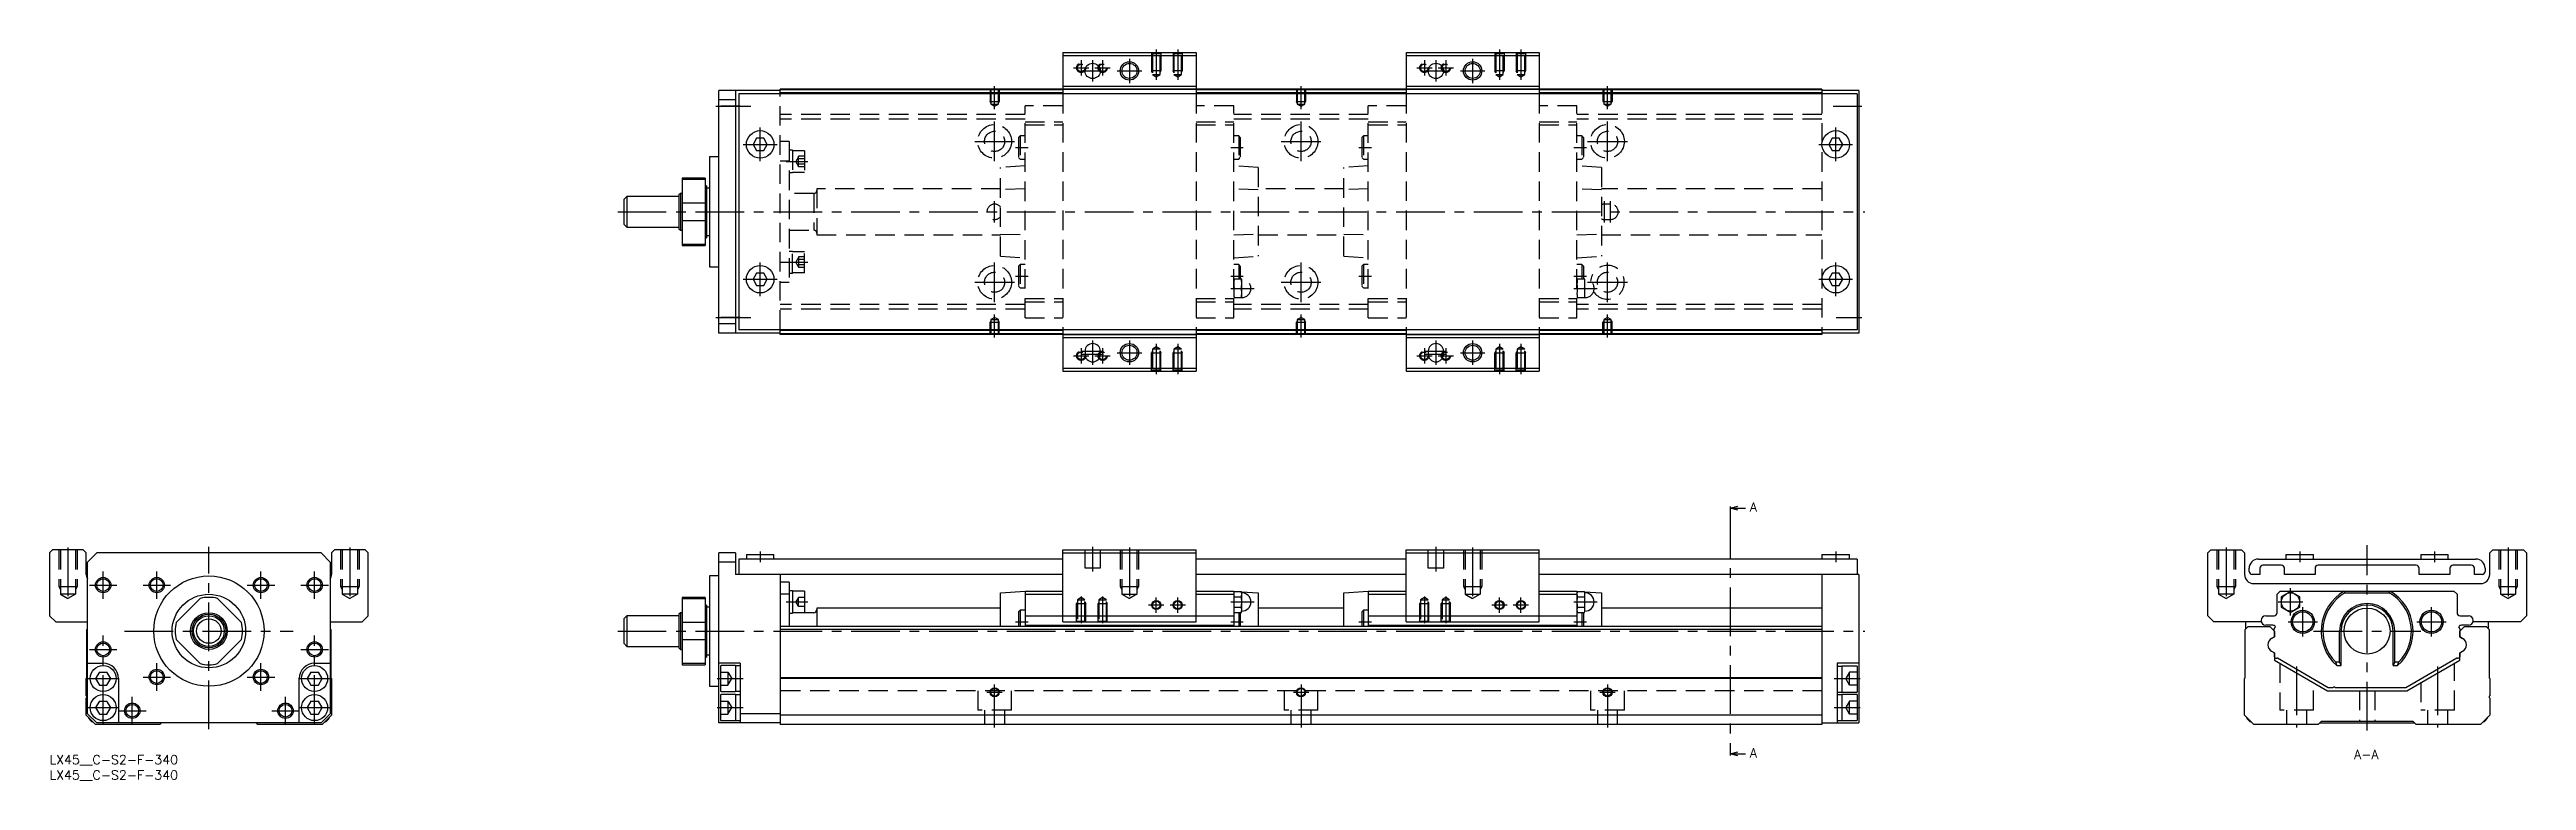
# Model space of a CAD drawing. Extents: x 0 to 808, y -8 to 230.
import ezdxf

# ---------------------------------------------------------------- set-up
doc = ezdxf.new("R2010")
doc.units = 0
doc.header["$LTSCALE"] = 0.5
doc.linetypes.add('CENTER', pattern=[50.8, 31.75, -6.35, 6.35, -6.35])
doc.linetypes.add('DASHED', pattern=[19.05, 12.7, -6.35])
for name, color, linetype in [('MSM_CENTER', 1, 'CENTER'), ('MSM_CONTINUOUS', 7, 'CONTINUOUS'), ('MSM_DASHED', 4, 'DASHED'), ('MSM_NARROW', 5, 'CONTINUOUS'), ('MSM_PART_NUMBER', 7, 'CONTINUOUS')]:
    doc.layers.add(name, color=color, linetype=linetype)
doc.styles.get("Standard").update_dxf_attribs({"font": 'txt.shx', "height": 3, "bigfont": 'bigfont.shx'})

msp = doc.modelspace()

# ---------------------------------------------------------------- texts
at = {"layer": 'MSM_PART_NUMBER'}
for s, p in [('A', (554.87, 79.49)), ('A', (554.87, -0.75)), ('A-A', (752.03, -1.28))]:
    msp.add_text(s, height=3, dxfattribs=at).set_placement(p)

# ---------------------------------------------------------------- blocks, each defined once
blk = doc.blocks.new('*U2')
at = {"layer": 'MSM_PART_NUMBER'}
blk.add_text('LX45__C-S2-F-340', height=3, dxfattribs=at).set_placement((0, -3))
blk = doc.blocks.new('*U3')
at = {"layer": 'MSM_PART_NUMBER'}
blk.add_text('LX45__C-S2-F-340', height=3, dxfattribs=at).set_placement((0, -8))

# ---------------------------------------------------------------- linework, layer by layer
at = {"layer": 'MSM_CENTER'}
for p, q in [((336.65, 226.88), (336.65, 221.88)), ((340.4, 226.88), (340.4, 219.88)), ((343.65, 226.88), (343.65, 221.88)), ((352.4, 227.38), (352.4, 219.38)), ((361.15, 230.38), (361.15, 220.47)), ((368.15, 230.38), (368.15, 220.47)), ((448.65, 226.88), (448.65, 221.88)), ((452.4, 226.88), (452.4, 219.88)), ((455.65, 226.88), (455.65, 221.88)), ((464.4, 227.38), (464.4, 219.38)), ((473.15, 230.38), (473.15, 220.47)), ((480.15, 230.38), (480.15, 220.47)), ((308.4, 210.87), (308.4, 218.38)), ((334.15, 224.38), (339.15, 224.38)), ((336.9, 223.38), (343.9, 223.38)), ((341.15, 224.38), (346.15, 224.38)), ((348.4, 223.38), (356.4, 223.38)), ((408.4, 210.87), (408.4, 218.38)), ((446.15, 224.38), (451.15, 224.38)), ((448.9, 223.38), (455.9, 223.38)), ((453.15, 224.38), (458.15, 224.38)), ((460.4, 223.38), (468.4, 223.38)), ((508.4, 210.87), (508.4, 218.38)), ((217.4, 211.88), (228.9, 211.88)), ((582.07, 211.88), (591.4, 211.88)), ((231.9, 193.88), (231.9, 204.88)), ((308.4, 193.88), (308.4, 206.88)), ((408.4, 193.88), (408.4, 206.88)), ((508.4, 193.88), (508.4, 206.88)), ((582.9, 193.88), (582.9, 204.88)), ((226.4, 199.38), (237.4, 199.38)), ((301.9, 200.38), (314.9, 200.38)), ((315.25, 198.38), (319.35, 198.38)), ((385.45, 198.38), (389.55, 198.38)), ((401.9, 200.38), (414.9, 200.38)), ((427.25, 198.38), (431.35, 198.38)), ((497.45, 198.38), (501.55, 198.38)), ((501.9, 200.38), (514.9, 200.38)), ((577.4, 199.38), (588.4, 199.38)), ((240.4, 193.83), (247.4, 193.83)), ((308.4, 173.88), (308.4, 180.88)), ((507.4, 173.88), (507.4, 180.88)), ((509.4, 173.88), (509.4, 180.88)), ((185.4, 177.38), (592.4, 177.38)), ((226.4, 155.38), (237.4, 155.38)), ((231.9, 149.88), (231.9, 160.88)), ((240.4, 160.92), (247.4, 160.92)), ((301.9, 154.38), (314.9, 154.38)), ((308.4, 147.88), (308.4, 160.88)), ((315.25, 156.38), (319.35, 156.38)), ((385.45, 156.38), (389.55, 156.38)), ((401.9, 154.38), (414.9, 154.38)), ((408.4, 147.88), (408.4, 160.88)), ((427.25, 156.38), (431.35, 156.38)), ((497.45, 156.38), (501.55, 156.38)), ((501.9, 154.38), (514.9, 154.38)), ((508.4, 147.88), (508.4, 160.88)), ((577.4, 155.38), (588.4, 155.38)), ((582.9, 149.88), (582.9, 160.88)), ((385.45, 152.38), (393.05, 152.38)), ((497.45, 152.38), (505.05, 152.38)), ((217.4, 142.88), (228.9, 142.88)), ((308.4, 136.38), (308.4, 143.89)), ((408.4, 136.38), (408.4, 143.89)), ((508.4, 136.38), (508.4, 143.89)), ((583.07, 142.88), (591.4, 142.88)), ((334.15, 130.38), (339.15, 130.38)), ((336.65, 132.88), (336.65, 127.88)), ((336.9, 131.88), (343.9, 131.88)), ((336.9, 130.88), (343.9, 130.88)), ((340.4, 135.38), (340.4, 127.38)), ((341.15, 130.38), (346.15, 130.38)), ((343.65, 132.88), (343.65, 127.88)), ((348.4, 131.38), (356.4, 131.38)), ((352.4, 135.38), (352.4, 127.38)), ((361.15, 134.29), (361.15, 124.38)), ((368.15, 134.29), (368.15, 124.38)), ((446.15, 130.38), (451.15, 130.38)), ((448.65, 132.88), (448.65, 127.88)), ((448.9, 131.88), (455.9, 131.88)), ((448.9, 130.88), (455.9, 130.88)), ((452.4, 135.38), (452.4, 127.38)), ((453.15, 130.38), (458.15, 130.38)), ((455.65, 132.88), (455.65, 127.88)), ((460.4, 131.38), (468.4, 131.38)), ((464.4, 135.38), (464.4, 127.38)), ((473.15, 134.29), (473.15, 124.38)), ((480.15, 134.29), (480.15, 124.38)), ((548.46, 80.12), (548.46, 0.88)), ((6, 67.76), (6, 50.18)), ((52, 8.5), (52, 68)), ((98, 67.76), (98, 50.18)), ((231.9, 66.5), (231.9, 63)), ((340.4, 68), (340.4, 60)), ((352.4, 67.76), (352.4, 50.18)), ((452.4, 68), (452.4, 60)), ((464.4, 67.76), (464.4, 50.18)), ((582.9, 66.5), (582.9, 63)), ((710.29, 67.76), (710.29, 50.18)), ((734.29, 66.5), (734.29, 63)), ((756.29, 8), (756.29, 68.5)), ((778.29, 66.5), (778.29, 63)), ((802.29, 67.76), (802.29, 50.18)), ((17.5, 51), (17.5, 60)), ((35, 51), (35, 60)), ((69, 51), (69, 60)), ((86.5, 51), (86.5, 60)), ((13, 55.5), (22, 55.5)), ((30.5, 55.5), (39.5, 55.5)), ((64.5, 55.5), (73.5, 55.5)), ((82, 55.5), (91, 55.5)), ((240.4, 50), (247.4, 50)), ((336.65, 51.81), (336.65, 43.1)), ((343.65, 51.81), (343.65, 43.1)), ((363.65, 49), (358.65, 49)), ((361.15, 46.5), (361.15, 51.5)), ((370.65, 49), (365.65, 49)), ((368.15, 46.5), (368.15, 51.5)), ((385.45, 50), (393.05, 50)), ((448.65, 51.81), (448.65, 43.1)), ((455.65, 51.81), (455.65, 43.1)), ((475.65, 49), (470.65, 49)), ((473.15, 46.5), (473.15, 51.5)), ((482.65, 49), (477.65, 49)), ((480.15, 46.5), (480.15, 51.5)), ((497.45, 50), (505.05, 50)), ((727.29, 50), (735.29, 50)), ((731.29, 45.54), (731.29, 54.46)), ((24.5, 40.5), (79.5, 40.5)), ((185.4, 40.5), (592.4, 40.5)), ((315.25, 43.5), (319.35, 43.5)), ((385.45, 43.5), (389.55, 43.5)), ((427.25, 43.5), (431.35, 43.5)), ((497.45, 43.5), (501.55, 43.5)), ((730.49, 43.5), (740.09, 43.5)), ((735.29, 38.7), (735.29, 48.3)), ((738.79, 40.5), (773.79, 40.5)), ((772.49, 43.5), (782.09, 43.5)), ((777.29, 38.7), (777.29, 48.3)), ((13, 34.5), (22, 34.5)), ((17.5, 10.25), (17.5, 39)), ((82, 34.5), (91, 34.5)), ((86.5, 10.25), (86.5, 39)), ((12.25, 25), (22.75, 25)), ((30.5, 25.5), (39.5, 25.5)), ((35, 21), (35, 30)), ((64.5, 25.5), (73.5, 25.5)), ((69, 21), (69, 30)), ((81.25, 25), (91.75, 25)), ((217.9, 25), (226.4, 25)), ((582.4, 25), (590.9, 25)), ((733.29, 28.97), (733.29, 9)), ((779.29, 28.97), (779.29, 9)), ((27, 10), (27, 19)), ((77, 10), (77, 19)), ((305.9, 20.5), (310.9, 20.5)), ((308.4, 9), (308.4, 23)), ((405.9, 20.5), (410.9, 20.5)), ((408.4, 23), (408.4, 9)), ((505.9, 20.5), (510.9, 20.5)), ((508.4, 23), (508.4, 9)), ((12.25, 15.5), (22.75, 15.5)), ((22.5, 14.5), (31.5, 14.5)), ((72.5, 14.5), (81.5, 14.5)), ((81.25, 15.5), (91.75, 15.5)), ((217.9, 15.5), (226.4, 15.5)), ((582.4, 15.5), (590.9, 15.5))]:
    msp.add_line(p, q, dxfattribs=at)
at = {"layer": 'MSM_CONTINUOUS'}
for p, q in [((330.65, 229.38), (330.65, 215.88)), ((330.65, 229.38), (374.15, 229.38)), ((330.65, 228.38), (374.15, 228.38)), ((374.15, 229.38), (374.15, 215.88)), ((442.65, 229.38), (442.65, 215.88)), ((442.65, 229.38), (486.15, 229.38)), ((442.65, 228.38), (486.15, 228.38)), ((486.15, 229.38), (486.15, 215.88)), ((330.65, 218.38), (374.15, 218.38)), ((442.65, 218.38), (486.15, 218.38)), ((238.4, 216.98), (218.4, 216.98)), ((218.4, 137.78), (218.4, 216.98)), ((223.9, 213.98), (218.4, 213.98)), ((223.9, 216.98), (223.9, 137.78)), ((589.9, 215.88), (224.9, 215.88)), ((224.9, 215.88), (224.9, 138.88)), ((578.4, 217.38), (238.4, 217.38)), ((238.4, 215.88), (238.4, 217.38)), ((330.65, 217.18), (238.4, 217.18)), ((330.65, 216.18), (238.4, 216.18)), ((330.65, 217.38), (374.15, 217.38)), ((442.65, 217.18), (374.15, 217.18)), ((442.65, 216.18), (374.15, 216.18)), ((442.65, 217.38), (486.15, 217.38)), ((578.4, 217.18), (486.15, 217.18)), ((578.4, 216.18), (486.15, 216.18)), ((578.4, 217.38), (578.4, 215.88)), ((590.4, 216.98), (578.4, 216.98)), ((589.9, 215.88), (589.9, 138.88)), ((590.4, 216.98), (590.4, 137.78)), ((215.4, 195.38), (215.4, 159.38)), ((218.4, 195.38), (215.4, 195.38)), ((230.74, 201.38), (229.59, 199.38)), ((229.59, 199.38), (230.74, 197.38)), ((233.05, 201.38), (230.74, 201.38)), ((230.74, 197.38), (233.05, 197.38)), ((234.2, 199.38), (233.05, 201.38)), ((233.05, 197.38), (234.2, 199.38)), ((581.74, 201.38), (580.59, 199.38)), ((580.59, 199.38), (581.74, 197.38)), ((584.05, 201.38), (581.74, 201.38)), ((581.74, 197.38), (584.05, 197.38)), ((585.2, 199.38), (584.05, 201.38)), ((584.05, 197.38), (585.2, 199.38)), ((213.9, 188.38), (206.4, 188.38)), ((206.4, 188.38), (206.4, 166.38)), ((206.4, 188.01), (213.9, 188.01)), ((213.9, 188.38), (213.9, 166.38)), ((188.4, 182.38), (187.4, 181.38)), ((187.4, 181.38), (187.4, 173.38)), ((188.4, 182.38), (188.4, 172.38)), ((205.4, 182.38), (188.4, 182.38)), ((205.9, 183.38), (205.4, 182.88)), ((205.4, 182.88), (205.4, 171.88)), ((205.9, 183.38), (205.9, 171.38)), ((206.4, 183.38), (205.9, 183.38)), ((213.9, 180.17), (206.4, 180.17)), ((214.4, 185.88), (213.9, 185.88)), ((214.4, 185.88), (214.4, 168.88)), ((215.4, 185.13), (214.4, 185.13)), ((187.4, 173.38), (188.4, 172.38)), ((188.4, 172.38), (205.4, 172.38)), ((205.4, 171.88), (205.9, 171.38)), ((205.9, 171.38), (206.4, 171.38)), ((206.4, 174.58), (213.9, 174.58)), ((213.9, 166.74), (206.4, 166.74)), ((206.4, 166.38), (213.9, 166.38)), ((213.9, 168.88), (214.4, 168.88)), ((214.4, 169.63), (215.4, 169.63)), ((215.4, 159.38), (218.4, 159.38)), ((230.74, 157.38), (229.59, 155.38)), ((229.59, 155.38), (230.74, 153.38)), ((233.05, 157.38), (230.74, 157.38)), ((234.2, 155.38), (233.05, 157.38)), ((233.05, 153.38), (234.2, 155.38)), ((581.74, 157.38), (580.59, 155.38)), ((580.59, 155.38), (581.74, 153.38)), ((584.05, 157.38), (581.74, 157.38)), ((585.2, 155.38), (584.05, 157.38)), ((584.05, 153.38), (585.2, 155.38)), ((230.74, 153.38), (233.05, 153.38)), ((581.74, 153.38), (584.05, 153.38)), ((223.9, 140.78), (218.4, 140.78)), ((238.4, 137.78), (218.4, 137.78)), ((589.9, 138.88), (224.9, 138.88)), ((238.4, 137.38), (238.4, 138.88)), ((330.65, 138.58), (238.4, 138.58)), ((330.65, 137.58), (238.4, 137.58)), ((330.65, 138.88), (330.65, 125.38)), ((374.15, 138.88), (374.15, 125.38)), ((442.65, 138.58), (374.15, 138.58)), ((442.65, 137.58), (374.15, 137.58)), ((442.65, 138.88), (442.65, 125.38)), ((486.15, 138.88), (486.15, 125.38)), ((578.4, 138.58), (486.15, 138.58)), ((578.4, 137.58), (486.15, 137.58)), ((578.4, 138.88), (578.4, 137.38)), ((590.4, 137.78), (578.4, 137.78)), ((578.4, 137.38), (238.4, 137.38)), ((330.65, 137.38), (374.15, 137.38)), ((330.65, 136.38), (374.15, 136.38)), ((337.9, 131.88), (337.9, 130.88)), ((342.9, 130.88), (342.9, 131.88)), ((442.65, 137.38), (486.15, 137.38)), ((442.65, 136.38), (486.15, 136.38)), ((449.9, 131.88), (449.9, 130.88)), ((454.9, 130.88), (454.9, 131.88)), ((330.65, 126.38), (374.15, 126.38)), ((330.65, 125.38), (374.15, 125.38)), ((442.65, 126.38), (486.15, 126.38)), ((442.65, 125.38), (486.15, 125.38)), ((548.46, 80.62), (550.96, 81.29)), ((548.46, 81.12), (548.46, 80.12)), ((548.46, 80.62), (553.46, 80.62)), ((550.96, 79.95), (548.46, 80.62)), ((1, 67), (0, 66)), ((0, 66), (0, 45.5)), ((11, 67), (1, 67)), ((12, 66), (11, 67)), ((12, 59), (12, 66)), ((15.4, 66), (12.4, 63)), ((88.6, 66), (15.4, 66)), ((91.6, 63), (88.6, 66)), ((93, 67), (92, 66)), ((92, 66), (92, 59)), ((103, 67), (93, 67)), ((104, 66), (103, 67)), ((104, 45.5), (104, 66)), ((223.9, 66), (218.4, 66)), ((218.4, 10.5), (218.4, 66)), ((223.9, 66), (223.9, 59)), ((227.4, 65.5), (227.4, 64)), ((227.4, 65.5), (236.4, 65.5)), ((236.4, 64), (236.4, 65.5)), ((330.65, 67), (374.15, 67)), ((330.65, 43.5), (330.65, 67)), ((330.65, 66), (374.15, 66)), ((374.15, 43.5), (374.15, 67)), ((442.65, 67), (486.15, 67)), ((442.65, 43.5), (442.65, 67)), ((442.65, 66), (486.15, 66)), ((486.15, 43.5), (486.15, 67)), ((578.4, 65.5), (578.4, 64)), ((578.4, 65.5), (587.4, 65.5)), ((587.4, 64), (587.4, 65.5)), ((704.29, 66), (705.29, 67)), ((704.29, 45.5), (704.29, 66)), ((705.29, 67), (715.29, 67)), ((715.29, 67), (716.29, 66)), ((716.29, 66), (716.29, 59)), ((729.79, 65.5), (738.79, 65.5)), ((729.79, 65.5), (729.79, 64)), ((738.79, 64), (738.79, 65.5)), ((773.79, 65.5), (782.79, 65.5)), ((773.79, 65.5), (773.79, 64)), ((782.79, 64), (782.79, 65.5)), ((796.29, 66), (797.29, 67)), ((796.29, 59), (796.29, 66)), ((797.29, 67), (807.29, 67)), ((807.29, 67), (808.29, 66)), ((808.29, 66), (808.29, 45.5)), ((12.4, 13.5), (12.4, 63)), ((91.6, 63), (91.6, 13.5)), ((218.4, 58.5), (215.4, 58.5)), ((215.4, 58.5), (215.4, 22.5)), ((223.9, 63), (218.4, 63)), ((330.65, 59), (223.9, 59)), ((224.9, 64), (224.9, 59)), ((330.65, 64), (224.9, 64)), ((238.4, 59), (238.4, 10)), ((442.65, 64), (374.15, 64)), ((442.65, 59), (374.15, 59)), ((589.9, 64), (486.15, 64)), ((590.4, 59), (486.15, 59)), ((578.4, 59), (578.4, 10)), ((589.9, 64), (589.9, 59)), ((590.4, 59), (590.4, 10.5)), ((717.79, 60), (717.79, 61)), ((721.29, 59), (718.79, 59)), ((720.79, 64), (791.79, 64)), ((721.29, 61), (721.29, 59)), ((728.29, 62), (722.29, 62)), ((729.29, 59), (729.29, 61)), ((739.29, 59), (729.29, 59)), ((739.29, 61), (739.29, 59)), ((772.29, 62), (740.29, 62)), ((773.29, 59), (773.29, 61)), ((783.29, 59), (773.29, 59)), ((783.29, 61), (783.29, 59)), ((790.29, 62), (784.29, 62)), ((791.29, 59), (791.29, 61)), ((793.79, 59), (791.29, 59)), ((794.79, 61), (794.79, 60)), ((41.36, 43.3), (49.2, 51.14)), ((54.8, 51.14), (62.64, 43.3)), ((213.9, 51.5), (206.4, 51.5)), ((206.4, 51.5), (206.4, 29.5)), ((206.4, 51.14), (213.9, 51.14)), ((213.9, 51.5), (213.9, 29.5)), ((214.4, 49), (213.9, 49)), ((214.4, 49), (214.4, 32)), ((241.4, 56.5), (238.4, 56.5)), ((241.4, 52.5), (238.4, 52.5)), ((241.4, 56.5), (241.4, 42)), ((242.4, 53.65), (241.4, 53.65)), ((242.4, 53.65), (242.4, 46.35)), ((246.4, 53.5), (242.4, 53.5)), ((246.4, 53.5), (246.4, 46.5)), ((310.35, 53), (318.35, 53.5)), ((310.35, 42), (310.35, 53)), ((318.35, 53.5), (330.65, 53.5)), ((318.35, 53.5), (318.35, 42)), ((318.35, 52.5), (330.65, 52.5)), ((374.15, 53.5), (386.45, 53.5)), ((374.15, 52.5), (386.45, 52.5)), ((386.45, 53.5), (387.02, 53.46)), ((386.45, 53.5), (386.45, 42)), ((386.57, 53.46), (386.45, 53)), ((386.45, 52.41), (386.45, 52.6)), ((386.57, 53.46), (388.92, 53.46)), ((386.57, 51.73), (388.92, 51.73)), ((389.05, 53), (388.92, 53.46)), ((388.95, 53.34), (394.45, 53)), ((389.05, 47), (389.05, 53)), ((394.45, 53), (394.45, 42)), ((422.35, 53), (430.35, 53.5)), ((422.35, 42), (422.35, 53)), ((430.35, 53.5), (442.65, 53.5)), ((430.35, 53.5), (430.35, 42)), ((430.35, 52.5), (442.65, 52.5)), ((486.15, 53.5), (498.45, 53.5)), ((486.15, 52.5), (498.45, 52.5)), ((498.45, 53.5), (499.02, 53.46)), ((498.45, 53.5), (498.45, 42)), ((498.57, 53.46), (498.45, 53)), ((498.45, 52.41), (498.45, 52.6)), ((498.57, 53.46), (500.92, 53.46)), ((498.57, 51.73), (500.92, 51.73)), ((501.05, 53), (500.92, 53.46)), ((500.95, 53.34), (506.45, 53)), ((501.05, 47), (501.05, 53)), ((506.45, 53), (506.45, 42)), ((719.29, 56), (793.29, 56)), ((726.94, 52.5), (727.94, 53.5)), ((726.94, 46.5), (726.94, 52.5)), ((727.94, 53.5), (784.64, 53.5)), ((731.29, 53.46), (728.29, 51.73)), ((728.29, 51.73), (728.29, 48.27)), ((734.29, 51.73), (731.29, 53.46)), ((734.29, 48.27), (734.29, 51.73)), ((748.8, 53.5), (749.06, 53)), ((749.06, 53), (763.52, 53)), ((763.52, 53), (763.77, 53.5)), ((784.64, 53.5), (785.64, 52.5)), ((785.64, 52.5), (785.64, 46.5)), ((0, 45.5), (2, 43.5)), ((2, 43.5), (12.4, 43.5)), ((12.2, 41), (12.4, 41.2)), ((12.2, 25.2), (12.2, 41)), ((91.6, 43.5), (102, 43.5)), ((91.6, 41.2), (91.8, 41)), ((91.8, 41), (91.8, 25.2)), ((102, 43.5), (104, 45.5)), ((188.4, 45.5), (187.4, 44.5)), ((187.4, 44.5), (187.4, 36.5)), ((205.4, 45.5), (188.4, 45.5)), ((188.4, 45.5), (188.4, 35.5)), ((205.9, 46.5), (205.4, 46)), ((205.4, 46), (205.4, 35)), ((206.4, 46.5), (205.9, 46.5)), ((205.9, 46.5), (205.9, 34.5)), ((213.9, 43.3), (206.4, 43.3)), ((215.4, 48.25), (214.4, 48.25)), ((578.4, 42), (238.4, 42)), ((578.4, 41), (238.4, 41)), ((241.4, 46.35), (242.4, 46.35)), ((249.4, 46.5), (242.4, 46.5)), ((250.4, 48), (250.4, 42)), ((310.35, 48), (250.4, 48)), ((316.75, 47.3), (316.25, 46.8)), ((316.25, 46.8), (316.25, 42)), ((318.35, 47.3), (316.75, 47.3)), ((316.75, 47.3), (316.75, 42)), ((318.35, 45.5), (386.45, 45.5)), ((318.35, 42.4), (386.45, 42.4)), ((330.65, 43.5), (374.15, 43.5)), ((386.45, 47), (386.57, 46.54)), ((386.57, 48.27), (388.92, 48.27)), ((386.57, 46.54), (388.92, 46.54)), ((388.05, 46.54), (388.05, 42)), ((388.55, 46.54), (388.55, 42)), ((388.92, 46.54), (389.05, 47)), ((422.35, 48), (394.45, 48)), ((428.75, 47.3), (428.25, 46.8)), ((428.25, 46.8), (428.25, 42)), ((430.35, 47.3), (428.75, 47.3)), ((428.75, 47.3), (428.75, 42)), ((430.35, 45.5), (498.45, 45.5)), ((430.35, 42.4), (498.45, 42.4)), ((442.65, 43.5), (486.15, 43.5)), ((498.45, 47), (498.57, 46.54)), ((498.57, 48.27), (500.92, 48.27)), ((498.57, 46.54), (500.92, 46.54)), ((500.05, 46.54), (500.05, 42)), ((500.55, 46.54), (500.55, 42)), ((500.92, 46.54), (501.05, 47)), ((578.4, 48), (506.45, 48)), ((706.29, 43.5), (704.29, 45.5)), ((721.75, 43.5), (706.29, 43.5)), ((716.49, 41), (717.49, 42)), ((716.49, 25.2), (716.49, 41)), ((716.69, 41.2), (716.69, 43.5)), ((717.49, 42), (724.54, 42)), ((723.24, 45.5), (725.94, 45.5)), ((725.54, 42.4), (723.24, 42.4)), ((724.54, 42), (726.04, 40.5)), ((725.99, 40.55), (725.99, 41.2)), ((726.04, 40.5), (726.04, 38.61)), ((728.29, 48.27), (731.29, 46.54)), ((731.29, 46.54), (734.29, 48.27)), ((747.29, 30.44), (747.29, 40.5)), ((747.79, 29.22), (747.79, 40.5)), ((764.79, 29.22), (764.79, 40.5)), ((765.29, 30.44), (765.29, 40.5)), ((786.54, 40.5), (788.04, 42)), ((786.59, 40.55), (786.54, 40.5)), ((786.54, 40.5), (786.54, 38.61)), ((786.54, 38.61), (786.54, 40.5)), ((786.59, 41.2), (786.59, 40.55)), ((786.64, 45.5), (789.34, 45.5)), ((789.34, 42.4), (787.04, 42.4)), ((788.04, 42), (795.09, 42)), ((806.29, 43.5), (790.82, 43.5)), ((795.09, 42), (796.09, 41)), ((795.89, 41.2), (795.89, 43.5)), ((796.09, 41), (796.09, 25.2)), ((808.29, 45.5), (806.29, 43.5)), ((49.2, 29.86), (41.36, 37.7)), ((62.64, 37.7), (54.8, 29.86)), ((187.4, 36.5), (188.4, 35.5)), ((188.4, 35.5), (205.4, 35.5)), ((205.4, 35), (205.9, 34.5)), ((205.9, 34.5), (206.4, 34.5)), ((206.4, 37.7), (213.9, 37.7)), ((214.4, 32.75), (215.4, 32.75)), ((726.04, 38.61), (725.14, 38.1)), ((725.14, 33.9), (726.04, 33.39)), ((726.04, 33.39), (726.04, 31)), ((787.43, 38.1), (786.54, 38.61)), ((786.54, 33.39), (787.43, 33.9)), ((786.54, 33.39), (786.54, 32.13)), ((786.54, 31), (786.54, 33.39)), ((12, 25), (12.2, 25.2)), ((12, 19.4), (12, 25)), ((12.4, 30), (17.5, 30)), ((16.27, 27.12), (15.05, 25)), ((15.05, 25), (16.27, 22.88)), ((16.27, 27.12), (18.73, 27.12)), ((19.95, 25), (18.73, 27.12)), ((18.73, 22.88), (19.95, 25)), ((22.5, 25), (22.5, 10.5)), ((81.5, 10.5), (81.5, 25)), ((85.27, 27.12), (84.05, 25)), ((84.05, 25), (85.27, 22.88)), ((85.27, 27.12), (87.73, 27.12)), ((86.5, 30), (91.6, 30)), ((88.95, 25), (87.73, 27.12)), ((87.73, 22.88), (88.95, 25)), ((91.8, 25.2), (92, 25)), ((92, 25), (92, 13)), ((213.9, 29.86), (206.4, 29.86)), ((206.4, 29.5), (213.9, 29.5)), ((213.9, 32), (214.4, 32)), ((225.4, 30), (218.4, 30)), ((218.9, 29), (218.9, 21)), ((223.9, 29.25), (219.15, 29.25)), ((223.9, 29.25), (223.9, 20.75)), ((225.4, 29.15), (223.9, 29.15)), ((225.4, 30), (225.4, 10.5)), ((578.4, 25.2), (238.4, 25.2)), ((578.4, 25), (238.4, 25)), ((583.4, 30), (583.4, 10.5)), ((590.4, 30), (583.4, 30)), ((584.9, 28.9), (583.4, 28.9)), ((589.9, 29), (584.9, 29)), ((584.9, 29), (584.9, 20.5)), ((589.9, 29), (589.9, 20.5)), ((716.29, 25), (716.49, 25.2)), ((716.29, 13), (716.29, 25)), ((726.04, 31), (743.36, 21)), ((726.99, 31.61), (726.79, 31.61)), ((743.63, 22), (726.99, 31.61)), ((745.93, 30.44), (747.29, 30.44)), ((746.4, 29.22), (747.79, 29.22)), ((747.79, 29.22), (747.29, 30.44)), ((765.29, 30.44), (764.79, 29.22)), ((764.79, 29.22), (766.17, 29.22)), ((765.29, 30.44), (766.65, 30.44)), ((785.59, 31.61), (768.95, 22)), ((769.22, 21), (786.54, 31)), ((785.79, 31.61), (785.59, 31.61)), ((796.09, 25.2), (796.29, 25)), ((796.29, 25), (796.29, 19.4)), ((12, 13), (12, 18.6)), ((16.27, 17.62), (15.05, 15.5)), ((16.27, 22.88), (18.73, 22.88)), ((16.27, 17.62), (18.73, 17.62)), ((19.95, 15.5), (18.73, 17.62)), ((85.27, 17.62), (84.05, 15.5)), ((85.27, 22.88), (87.73, 22.88)), ((85.27, 17.62), (87.73, 17.62)), ((88.95, 15.5), (87.73, 17.62)), ((215.4, 22.5), (218.4, 22.5)), ((218.9, 19.5), (218.9, 11.5)), ((219.15, 20.75), (223.9, 20.75)), ((223.9, 19.75), (219.15, 19.75)), ((223.9, 20.85), (225.4, 20.85)), ((223.9, 19.75), (223.9, 11.25)), ((225.4, 19.65), (223.9, 19.65)), ((583.4, 20.6), (584.9, 20.6)), ((584.9, 19.65), (583.4, 19.65)), ((584.9, 20.5), (589.9, 20.5)), ((589.9, 19.75), (584.9, 19.75)), ((584.9, 19.75), (584.9, 11.25)), ((589.9, 19.75), (589.9, 11.25)), ((743.36, 21), (769.22, 21)), ((745.14, 22), (743.63, 22)), ((768.95, 22), (745.94, 22)), ((796.29, 18.6), (796.29, 13)), ((15, 10), (12, 13)), ((15.4, 10.5), (12.4, 13.5)), ((36, 10), (15, 10)), ((15.05, 15.5), (16.27, 13.38)), ((88.6, 10.5), (15.4, 10.5)), ((16.27, 13.38), (18.73, 13.38)), ((18.73, 13.38), (19.95, 15.5)), ((36.5, 10.5), (36, 10)), ((68, 10), (67.5, 10.5)), ((89, 10), (68, 10)), ((84.05, 15.5), (85.27, 13.38)), ((85.27, 13.38), (87.73, 13.38)), ((87.73, 13.38), (88.95, 15.5)), ((91.6, 13.5), (88.6, 10.5)), ((92, 13), (89, 10)), ((238.4, 10.5), (218.4, 10.5)), ((219.15, 11.25), (223.9, 11.25)), ((223.9, 11.35), (225.4, 11.35)), ((238.4, 13.5), (225.4, 13.5)), ((578.4, 13), (238.4, 13)), ((578.4, 10), (238.4, 10)), ((578.4, 10.5), (590.4, 10.5)), ((583.4, 11.35), (584.9, 11.35)), ((584.9, 11.25), (589.9, 11.25)), ((719.29, 10), (716.29, 13)), ((740.29, 10), (719.29, 10)), ((741.29, 11), (740.29, 10)), ((740.79, 10.5), (771.79, 10.5)), ((771.29, 11), (741.29, 11)), ((772.29, 10), (771.29, 11)), ((793.29, 10), (772.29, 10)), ((796.29, 13), (793.29, 10)), ((548.46, 0.38), (550.96, 1.05)), ((548.46, 0.88), (548.46, -0.12)), ((548.46, 0.38), (553.46, 0.38)), ((550.96, -0.29), (548.46, 0.38))]:
    msp.add_line(p, q, dxfattribs=at)
for centre, radius in [((340.4, 223.38), 2.5), ((352.4, 223.38), 2.46), ((452.4, 223.38), 2.5), ((464.4, 223.38), 2.46), ((231.9, 199.38), 4.5), ((582.9, 199.38), 4.5), ((231.9, 155.38), 4.5), ((582.9, 155.38), 4.5), ((352.4, 131.38), 2.46), ((464.4, 131.38), 2.46), ((17.5, 55.5), 2.07), ((35, 55.5), 2.07), ((52, 40.5), 18), ((69, 55.5), 2.07), ((86.5, 55.5), 2.07), ((52, 40.5), 12), ((361.15, 49), 1.23), ((368.15, 49), 1.23), ((473.15, 49), 1.23), ((480.15, 49), 1.23), ((731.29, 50), 3), ((52, 40.5), 6), ((52, 40.5), 5.5), ((52, 40.5), 5), ((52, 40.5), 4), ((735.29, 43.5), 3.8), ((735.29, 43.5), 3.3), ((756.29, 40.5), 7.5), ((777.29, 43.5), 3.8), ((777.29, 43.5), 3.3), ((17.5, 34.5), 2.07), ((86.5, 34.5), 2.07), ((17.5, 25), 4.25), ((35, 25.5), 2.07), ((69, 25.5), 2.07), ((86.5, 25), 4.25), ((17.5, 15.5), 4.25), ((27, 14.5), 2.07), ((77, 14.5), 2.07), ((86.5, 15.5), 4.25), ((308.4, 20.5), 1.23), ((408.4, 20.5), 1.23), ((508.4, 20.5), 1.23)]:
    msp.add_circle(centre, radius, dxfattribs=at)
for centre, radius, start, end in [((340.4, 131.88), 2.5, 0, 180), ((340.4, 130.88), 2.5, 180, 0), ((452.4, 131.88), 2.5, 0, 180), ((452.4, 130.88), 2.5, 180, 0), ((15, 59), 3, 180, 209.92525), ((89, 59), 3, 330.07238, 0), ((719.29, 59), 3, 180, 270), ((720.79, 61), 3, 90, 180), ((718.79, 60), 1, 180, 270), ((722.29, 61), 1, 90, 180), ((728.29, 61), 1, 0, 90), ((740.29, 61), 1, 90, 180), ((772.29, 61), 1, 0, 90), ((784.29, 61), 1, 90, 180), ((790.29, 61), 1, 0, 90), ((791.79, 61), 3, 0, 90), ((793.29, 59), 3, 270, 0), ((793.79, 60), 1, 270, 0), ((52, 40.5), 11, 75.27264, 104.72736), ((389.75, 52.57), 3.31, 164.22771, 179.4294), ((389.75, 52.63), 3.31, 180.57378, 195.76911), ((399.33, 49.95), 12.89, 172.03062, 179.75617), ((399.9, 50.1), 13.46, 180.40698, 187.80623), ((385.74, 52.56), 3.31, 0.57378, 15.76911), ((385.74, 52.63), 3.31, 344.22771, 359.4294), ((376.06, 49.94), 12.98, 0.27192, 7.94129), ((375.59, 50.1), 13.46, 352.19377, 359.59302), ((389.05, 50), 3, 270, 90), ((501.75, 52.57), 3.31, 164.22771, 179.4294), ((501.75, 52.63), 3.31, 180.57378, 195.76911), ((511.33, 49.95), 12.89, 172.03062, 179.75617), ((511.9, 50.1), 13.46, 180.40698, 187.80623), ((497.74, 52.56), 3.31, 0.57378, 15.76911), ((497.74, 52.63), 3.31, 344.22771, 359.4294), ((488.06, 49.94), 12.98, 0.27192, 7.94129), ((487.59, 50.1), 13.46, 352.19377, 359.59302), ((501.05, 50), 3, 270, 90), ((756.29, 40.5), 15, 119.92643, 228.76392), ((756.29, 40.5), 14.44, 120.05097, 224.15139), ((756.29, 40.5), 9, 0, 180), ((756.29, 40.5), 8.5, 0, 180), ((756.29, 40.5), 14.44, 315.84861, 59.94903), ((756.29, 40.5), 15, 311.23608, 60.07357), ((52, 40.5), 11, 165.27264, 194.72736), ((52, 40.5), 11, 345.27264, 14.72736), ((249.4, 47.5), 1, 270, 0), ((389.75, 47.37), 3.31, 164.22771, 179.4294), ((389.75, 47.44), 3.31, 180.57378, 195.76911), ((385.74, 47.37), 3.31, 0.57378, 15.76911), ((385.74, 47.43), 3.31, 344.22771, 359.4294), ((501.75, 47.37), 3.31, 164.22771, 179.4294), ((501.75, 47.44), 3.31, 180.57378, 195.76911), ((497.74, 47.37), 3.31, 0.57378, 15.76911), ((497.74, 47.43), 3.31, 344.22771, 359.4294), ((723.24, 43.95), 1.55, 90, 270), ((725.54, 41.4), 1, 30.09191, 90), ((725.94, 46.5), 1, 270, 0), ((726.79, 41.2), 0.8, 118.74892, 180), ((786.64, 46.5), 1, 180, 270), ((787.04, 41.4), 1, 90, 149.90809), ((785.79, 41.2), 0.8, 0, 61.25108), ((789.34, 43.95), 1.55, 270, 90), ((726.44, 35.85), 2.6, 120.00003, 176.58933), ((726.44, 36.15), 2.6, 183.41067, 239.99996), ((786.13, 35.85), 2.6, 3.41067, 59.99996), ((786.13, 36.15), 2.6, 300.00004, 356.58933), ((17.5, 25), 5, 0, 90), ((52, 40.5), 11, 255.27264, 284.72736), ((86.5, 25), 5, 90, 180), ((219.15, 29), 0.25, 90, 180), ((726.79, 32.41), 0.8, 200.36413, 270), ((758.51, 34.62), 13.26, 198.36858, 204.03004), ((753.99, 34.65), 13.33, 335.98509, 341.61629), ((785.79, 32.41), 0.8, 270, 339.62763), ((11.7, 19), 0.5, 306.8699, 53.1301), ((219.15, 21), 0.25, 180, 270), ((219.15, 19.5), 0.25, 90, 180), ((745.54, 21.7), 0.5, 36.8699, 143.1301), ((796.59, 19), 0.5, 126.8699, 233.1301), ((15.4, 13.5), 3, 201.81505, 248.18495), ((88.6, 13.5), 3, 291.81368, 338.18632), ((219.15, 11.5), 0.25, 180, 270), ((719.69, 13.5), 3, 201.81368, 248.18632), ((792.89, 13.5), 3, 291.81505, 338.18495)]:
    msp.add_arc(centre, radius, start, end, dxfattribs=at)
at = {"layer": 'MSM_DASHED'}
for p, q in [((359.65, 229.38), (359.92, 229.1)), ((359.65, 229.38), (359.65, 223.38)), ((359.92, 229.1), (359.92, 222.18)), ((359.92, 229.1), (362.38, 229.1)), ((362.38, 229.1), (362.65, 229.38)), ((362.38, 222.18), (362.38, 229.1)), ((362.65, 229.38), (362.65, 223.38)), ((366.65, 229.38), (366.92, 229.1)), ((366.65, 229.38), (366.65, 223.38)), ((366.92, 229.1), (366.92, 222.18)), ((366.92, 229.1), (369.38, 229.1)), ((369.38, 229.1), (369.65, 229.38)), ((369.38, 222.18), (369.38, 229.1)), ((369.65, 229.38), (369.65, 223.38)), ((471.65, 229.38), (471.92, 229.1)), ((471.65, 229.38), (471.65, 223.38)), ((471.92, 229.1), (471.92, 222.18)), ((471.92, 229.1), (474.38, 229.1)), ((474.38, 229.1), (474.65, 229.38)), ((474.38, 222.18), (474.38, 229.1)), ((474.65, 229.38), (474.65, 223.38)), ((478.65, 229.38), (478.92, 229.1)), ((478.65, 229.38), (478.65, 223.38)), ((478.92, 229.1), (478.92, 222.18)), ((478.92, 229.1), (481.38, 229.1)), ((481.38, 229.1), (481.65, 229.38)), ((481.38, 222.18), (481.38, 229.1)), ((481.65, 229.38), (481.65, 223.38)), ((362.65, 223.38), (359.65, 223.38)), ((359.92, 222.91), (359.65, 223.38)), ((359.92, 222.18), (361.15, 221.47)), ((359.92, 222.18), (362.38, 222.18)), ((361.15, 221.47), (362.38, 222.18)), ((362.38, 222.91), (362.65, 223.38)), ((369.65, 223.38), (366.65, 223.38)), ((366.92, 222.91), (366.65, 223.38)), ((366.92, 222.18), (368.15, 221.47)), ((366.92, 222.18), (369.38, 222.18)), ((368.15, 221.47), (369.38, 222.18)), ((369.38, 222.91), (369.65, 223.38)), ((474.65, 223.38), (471.65, 223.38)), ((471.92, 222.91), (471.65, 223.38)), ((471.92, 222.18), (473.15, 221.47)), ((471.92, 222.18), (474.38, 222.18)), ((473.15, 221.47), (474.38, 222.18)), ((474.38, 222.91), (474.65, 223.38)), ((481.65, 223.38), (478.65, 223.38)), ((478.92, 222.91), (478.65, 223.38)), ((478.92, 222.18), (480.15, 221.47)), ((478.92, 222.18), (481.38, 222.18)), ((480.15, 221.47), (481.38, 222.18)), ((481.38, 222.91), (481.65, 223.38)), ((225.4, 211.88), (218.4, 211.88)), ((238.4, 138.88), (238.4, 215.88)), ((306.9, 217.38), (306.9, 213.38)), ((306.9, 213.38), (309.9, 213.38)), ((307.17, 212.91), (306.9, 213.38)), ((307.17, 217.38), (307.17, 212.58)), ((307.17, 212.58), (308.4, 211.87)), ((307.17, 212.58), (309.63, 212.58)), ((308.4, 211.87), (309.63, 212.58)), ((309.63, 212.58), (309.63, 217.38)), ((309.63, 212.91), (309.9, 213.38)), ((309.9, 217.38), (309.9, 213.38)), ((330.65, 211.98), (318.35, 211.98)), ((318.35, 142.78), (318.35, 211.98)), ((374.15, 217.38), (330.65, 217.38)), ((330.65, 215.88), (330.65, 138.88)), ((374.15, 215.88), (374.15, 138.88)), ((386.45, 211.98), (374.15, 211.98)), ((386.45, 142.78), (386.45, 211.98)), ((406.9, 217.38), (406.9, 213.38)), ((406.9, 213.38), (409.9, 213.38)), ((407.17, 212.91), (406.9, 213.38)), ((407.17, 217.38), (407.17, 212.58)), ((407.17, 212.58), (409.63, 212.58)), ((407.17, 212.58), (408.4, 211.87)), ((408.4, 211.87), (409.63, 212.58)), ((409.63, 212.58), (409.63, 217.38)), ((409.63, 212.91), (409.9, 213.38)), ((409.9, 217.38), (409.9, 213.38)), ((442.65, 211.98), (430.35, 211.98)), ((430.35, 142.78), (430.35, 211.98)), ((486.15, 217.38), (442.65, 217.38)), ((442.65, 215.88), (442.65, 138.88)), ((486.15, 215.88), (486.15, 138.88)), ((498.45, 211.98), (486.15, 211.98)), ((498.45, 142.78), (498.45, 211.98)), ((506.9, 217.38), (506.9, 213.38)), ((506.9, 213.38), (509.9, 213.38)), ((507.17, 217.38), (507.17, 212.58)), ((507.17, 212.58), (509.63, 212.58)), ((507.17, 212.58), (508.4, 211.87)), ((508.4, 211.87), (509.63, 212.58)), ((509.63, 212.58), (509.63, 217.38)), ((509.63, 212.91), (509.9, 213.38)), ((509.9, 217.38), (509.9, 213.38)), ((578.4, 215.88), (578.4, 138.88)), ((318.35, 209.13), (238.4, 209.13)), ((318.35, 207.63), (238.4, 207.63)), ((316.75, 202.18), (316.25, 201.68)), ((316.75, 202.18), (316.75, 194.58)), ((318.35, 202.18), (316.75, 202.18)), ((318.35, 206.73), (330.65, 206.73)), ((318.35, 205.73), (330.65, 205.73)), ((374.15, 206.73), (386.45, 206.73)), ((374.15, 205.73), (386.45, 205.73)), ((430.35, 209.13), (386.45, 209.13)), ((430.35, 207.63), (386.45, 207.63)), ((388.05, 202.18), (386.45, 202.18)), ((388.05, 202.18), (388.05, 194.58)), ((388.55, 201.68), (388.05, 202.18)), ((428.75, 202.18), (428.25, 201.68)), ((428.75, 202.18), (428.75, 194.58)), ((430.35, 202.18), (428.75, 202.18)), ((430.35, 206.73), (442.65, 206.73)), ((430.35, 205.73), (442.65, 205.73)), ((486.15, 206.73), (498.45, 206.73)), ((486.15, 205.73), (498.45, 205.73)), ((578.4, 209.13), (498.45, 209.13)), ((578.4, 207.63), (498.45, 207.63)), ((500.05, 202.18), (498.45, 202.18)), ((500.05, 202.18), (500.05, 194.58)), ((500.55, 201.68), (500.05, 202.18)), ((241.4, 200.38), (238.4, 200.38)), ((241.4, 200.38), (241.4, 154.38)), ((242.4, 197.48), (241.4, 197.48)), ((242.4, 197.48), (242.4, 190.18)), ((246.4, 197.33), (242.4, 197.33)), ((244.4, 195.33), (243.53, 193.83)), ((244.4, 192.1), (244.4, 195.56)), ((246.4, 195.56), (244.4, 195.56)), ((246.4, 194.7), (244.4, 194.7)), ((246.4, 197.33), (246.4, 190.33)), ((316.25, 201.68), (316.25, 195.08)), ((316.25, 195.08), (316.75, 194.58)), ((316.75, 194.58), (318.35, 194.58)), ((386.45, 194.58), (388.05, 194.58)), ((388.05, 194.58), (388.55, 195.08)), ((388.55, 201.68), (388.55, 195.08)), ((428.25, 201.68), (428.25, 195.08)), ((428.25, 195.08), (428.75, 194.58)), ((428.75, 194.58), (430.35, 194.58)), ((498.45, 194.58), (500.05, 194.58)), ((500.05, 194.58), (500.55, 195.08)), ((500.55, 201.68), (500.55, 195.08)), ((241.4, 193.9), (238.4, 193.9)), ((241.4, 190.18), (242.4, 190.18)), ((242.4, 190.33), (246.4, 190.33)), ((244.4, 192.33), (243.53, 193.83)), ((246.4, 192.96), (244.4, 192.96)), ((246.4, 192.1), (244.4, 192.1)), ((318.35, 192.38), (310.35, 191.82)), ((310.35, 162.93), (310.35, 191.82)), ((394.45, 191.82), (386.45, 192.38)), ((394.45, 191.82), (394.45, 162.93)), ((430.35, 192.38), (422.35, 191.82)), ((422.35, 162.93), (422.35, 191.82)), ((506.45, 191.82), (498.45, 192.38)), ((506.45, 191.82), (506.45, 162.93)), ((249.4, 183.38), (241.4, 183.38)), ((249.4, 183.38), (249.4, 171.38)), ((310.35, 184.88), (250.4, 184.88)), ((250.4, 184.88), (250.4, 169.88)), ((318.35, 184.86), (310.35, 184.61)), ((394.45, 184.61), (386.45, 184.86)), ((422.35, 184.88), (394.45, 184.88)), ((430.35, 184.86), (422.35, 184.61)), ((506.45, 184.61), (498.45, 184.86)), ((578.4, 184.88), (506.45, 184.88)), ((509.4, 179.88), (507.4, 179.88)), ((241.4, 171.38), (249.4, 171.38)), ((250.4, 169.88), (310.35, 169.88)), ((310.35, 170.14), (318.35, 169.89)), ((386.45, 169.89), (394.45, 170.14)), ((394.45, 169.88), (422.35, 169.88)), ((422.35, 170.14), (430.35, 169.89)), ((498.45, 169.89), (506.45, 170.14)), ((506.45, 169.88), (578.4, 169.88)), ((507.4, 174.88), (509.4, 174.88)), ((241.4, 164.57), (242.4, 164.57)), ((242.4, 157.27), (242.4, 164.57)), ((242.4, 164.42), (246.4, 164.42)), ((244.4, 162.42), (243.53, 160.92)), ((244.4, 162.65), (244.4, 159.19)), ((246.4, 162.65), (244.4, 162.65)), ((246.4, 161.79), (244.4, 161.79)), ((246.4, 157.42), (246.4, 164.42)), ((310.35, 162.93), (318.35, 162.38)), ((386.45, 162.38), (394.45, 162.93)), ((422.35, 162.93), (430.35, 162.38)), ((498.45, 162.38), (506.45, 162.93)), ((241.4, 160.85), (238.4, 160.85)), ((238.4, 154.38), (241.4, 154.38)), ((242.4, 157.27), (241.4, 157.27)), ((246.4, 157.42), (242.4, 157.42)), ((244.4, 159.42), (243.53, 160.92)), ((246.4, 160.05), (244.4, 160.05)), ((246.4, 159.19), (244.4, 159.19)), ((316.75, 160.18), (316.25, 159.68)), ((316.25, 159.68), (316.25, 153.08)), ((316.75, 160.18), (316.75, 152.58)), ((318.35, 160.18), (316.75, 160.18)), ((388.05, 160.18), (386.45, 160.18)), ((389.05, 155.38), (386.45, 155.38)), ((388.55, 159.68), (388.05, 160.18)), ((388.05, 160.18), (388.05, 155.38)), ((388.55, 159.68), (388.55, 155.38)), ((389.05, 149.38), (389.05, 155.38)), ((428.75, 160.18), (428.25, 159.68)), ((428.25, 159.68), (428.25, 153.08)), ((428.75, 160.18), (428.75, 152.58)), ((430.35, 160.18), (428.75, 160.18)), ((500.05, 160.18), (498.45, 160.18)), ((501.05, 155.38), (498.45, 155.38)), ((500.55, 159.68), (500.05, 160.18)), ((500.05, 160.18), (500.05, 155.38)), ((500.55, 159.68), (500.55, 155.38)), ((501.05, 149.38), (501.05, 155.38)), ((318.35, 147.13), (238.4, 147.13)), ((318.35, 145.63), (238.4, 145.63)), ((316.25, 153.08), (316.75, 152.58)), ((316.75, 152.58), (318.35, 152.58)), ((318.35, 149.03), (330.65, 149.03)), ((318.35, 148.03), (330.65, 148.03)), ((374.15, 149.03), (386.45, 149.03)), ((374.15, 148.03), (386.45, 148.03)), ((386.45, 149.38), (389.05, 149.38)), ((430.35, 147.13), (386.45, 147.13)), ((430.35, 145.63), (386.45, 145.63)), ((386.57, 152.38), (388.92, 152.38)), ((428.25, 153.08), (428.75, 152.58)), ((428.75, 152.58), (430.35, 152.58)), ((430.35, 149.03), (442.65, 149.03)), ((430.35, 148.03), (442.65, 148.03)), ((486.15, 149.03), (498.45, 149.03)), ((486.15, 148.03), (498.45, 148.03)), ((498.45, 149.38), (501.05, 149.38)), ((578.4, 147.13), (498.45, 147.13)), ((578.4, 145.63), (498.45, 145.63)), ((498.57, 152.38), (500.92, 152.38)), ((225.4, 142.88), (218.4, 142.88)), ((307.17, 141.84), (306.9, 141.38)), ((306.9, 137.38), (306.9, 141.38)), ((306.9, 141.38), (309.9, 141.38)), ((308.4, 142.89), (307.17, 142.18)), ((307.17, 142.18), (307.17, 137.38)), ((307.17, 142.18), (309.63, 142.18)), ((309.63, 142.18), (308.4, 142.89)), ((309.63, 137.38), (309.63, 142.18)), ((309.63, 141.84), (309.9, 141.38)), ((309.9, 137.38), (309.9, 141.38)), ((318.35, 142.78), (330.65, 142.78)), ((374.15, 142.78), (386.45, 142.78)), ((407.17, 141.84), (406.9, 141.38)), ((406.9, 141.38), (409.9, 141.38)), ((406.9, 137.38), (406.9, 141.38)), ((408.4, 142.89), (407.17, 142.18)), ((407.17, 142.18), (409.63, 142.18)), ((407.17, 142.18), (407.17, 137.38)), ((409.63, 142.18), (408.4, 142.89)), ((409.63, 137.38), (409.63, 142.18)), ((409.63, 141.84), (409.9, 141.38)), ((409.9, 137.38), (409.9, 141.38)), ((430.35, 142.78), (442.65, 142.78)), ((486.15, 142.78), (498.45, 142.78)), ((507.17, 141.84), (506.9, 141.38)), ((506.9, 141.38), (509.9, 141.38)), ((506.9, 137.38), (506.9, 141.38)), ((508.4, 142.89), (507.17, 142.18)), ((507.17, 142.18), (509.63, 142.18)), ((507.17, 142.18), (507.17, 137.38)), ((509.63, 142.18), (508.4, 142.89)), ((509.63, 137.38), (509.63, 142.18)), ((509.63, 141.84), (509.9, 141.38)), ((509.9, 137.38), (509.9, 141.38)), ((374.15, 137.38), (330.65, 137.38)), ((359.92, 131.84), (359.65, 131.38)), ((359.65, 125.38), (359.65, 131.38)), ((359.65, 131.38), (362.65, 131.38)), ((361.15, 133.29), (359.92, 132.58)), ((359.92, 132.58), (359.92, 125.65)), ((362.38, 132.58), (359.92, 132.58)), ((362.38, 132.58), (361.15, 133.29)), ((362.38, 125.65), (362.38, 132.58)), ((362.38, 131.84), (362.65, 131.38)), ((362.65, 125.38), (362.65, 131.38)), ((366.92, 131.84), (366.65, 131.38)), ((366.65, 125.38), (366.65, 131.38)), ((366.65, 131.38), (369.65, 131.38)), ((368.15, 133.29), (366.92, 132.58)), ((366.92, 132.58), (366.92, 125.65)), ((369.38, 132.58), (366.92, 132.58)), ((369.38, 132.58), (368.15, 133.29)), ((369.38, 125.65), (369.38, 132.58)), ((369.38, 131.84), (369.65, 131.38)), ((369.65, 125.38), (369.65, 131.38)), ((486.15, 137.38), (442.65, 137.38)), ((471.92, 131.84), (471.65, 131.38)), ((471.65, 125.38), (471.65, 131.38)), ((471.65, 131.38), (474.65, 131.38)), ((473.15, 133.29), (471.92, 132.58)), ((471.92, 132.58), (471.92, 125.65)), ((474.38, 132.58), (471.92, 132.58)), ((474.38, 132.58), (473.15, 133.29)), ((474.38, 125.65), (474.38, 132.58)), ((474.38, 131.84), (474.65, 131.38)), ((474.65, 125.38), (474.65, 131.38)), ((478.92, 131.84), (478.65, 131.38)), ((478.65, 125.38), (478.65, 131.38)), ((478.65, 131.38), (481.65, 131.38)), ((480.15, 133.29), (478.92, 132.58)), ((478.92, 132.58), (478.92, 125.65)), ((481.38, 132.58), (478.92, 132.58)), ((481.38, 132.58), (480.15, 133.29)), ((481.38, 125.65), (481.38, 132.58)), ((481.38, 131.84), (481.65, 131.38)), ((481.65, 125.38), (481.65, 131.38)), ((359.92, 125.65), (359.65, 125.38)), ((362.38, 125.65), (359.92, 125.65)), ((362.65, 125.38), (362.38, 125.65)), ((366.92, 125.65), (366.65, 125.38)), ((369.38, 125.65), (366.92, 125.65)), ((369.65, 125.38), (369.38, 125.65)), ((471.92, 125.65), (471.65, 125.38)), ((474.38, 125.65), (471.92, 125.65)), ((474.65, 125.38), (474.38, 125.65)), ((478.92, 125.65), (478.65, 125.38)), ((481.38, 125.65), (478.92, 125.65)), ((481.65, 125.38), (481.38, 125.65)), ((3, 67), (3, 55)), ((3.54, 67), (3.54, 52.6)), ((8.46, 67), (8.46, 52.6)), ((9, 67), (9, 55)), ((95, 67), (95, 55)), ((95.54, 67), (95.54, 52.6)), ((100.46, 67), (100.46, 52.6)), ((101, 67), (101, 55)), ((337.9, 61), (337.9, 67)), ((342.9, 67), (342.9, 61)), ((349.4, 67), (349.4, 55)), ((349.94, 67), (349.94, 52.6)), ((354.85, 67), (354.85, 52.6)), ((355.4, 67), (355.4, 55)), ((449.9, 61), (449.9, 67)), ((454.9, 67), (454.9, 61)), ((461.4, 67), (461.4, 55)), ((461.94, 67), (461.94, 52.6)), ((466.85, 67), (466.85, 52.6)), ((467.4, 67), (467.4, 55)), ((707.29, 67), (707.29, 55)), ((707.83, 67), (707.83, 52.6)), ((712.75, 67), (712.75, 52.6)), ((713.29, 67), (713.29, 55)), ((734.29, 65.5), (734.29, 63)), ((778.29, 65.5), (778.29, 63)), ((799.29, 67), (799.29, 55)), ((799.83, 67), (799.83, 52.6)), ((804.75, 67), (804.75, 52.6)), ((805.29, 67), (805.29, 55)), ((342.9, 61), (337.9, 61)), ((454.9, 61), (449.9, 61)), ((3, 55), (9, 55)), ((3, 55), (3.54, 54.06)), ((8.46, 52.6), (3.54, 52.6)), ((3.54, 52.6), (6, 51.18)), ((8.46, 52.6), (6, 51.18)), ((9, 55), (8.46, 54.06)), ((95, 55), (101, 55)), ((95, 55), (95.54, 54.06)), ((100.46, 52.6), (95.54, 52.6)), ((95.54, 52.6), (98, 51.18)), ((100.46, 52.6), (98, 51.18)), ((101, 55), (100.46, 54.06)), ((244.4, 51.5), (243.53, 50)), ((244.4, 48.5), (243.53, 50)), ((244.4, 48.5), (244.4, 51.5)), ((246.4, 51.5), (244.4, 51.5)), ((244.4, 50), (246.4, 50)), ((246.4, 48.5), (244.4, 48.5)), ((335.42, 49.97), (335.15, 49.5)), ((335.15, 43.5), (335.15, 49.5)), ((335.15, 49.5), (338.15, 49.5)), ((336.65, 51.41), (335.42, 50.7)), ((335.42, 50.7), (335.42, 43.77)), ((335.42, 50.7), (337.88, 50.7)), ((337.88, 50.7), (336.65, 51.41)), ((337.88, 43.77), (337.88, 50.7)), ((337.88, 49.97), (338.15, 49.5)), ((338.15, 43.5), (338.15, 49.5)), ((342.42, 49.97), (342.15, 49.5)), ((342.15, 43.5), (342.15, 49.5)), ((342.15, 49.5), (345.15, 49.5)), ((343.65, 51.41), (342.42, 50.7)), ((342.42, 50.7), (344.88, 50.7)), ((342.42, 50.7), (342.42, 43.77)), ((344.88, 50.7), (343.65, 51.41)), ((344.88, 43.77), (344.88, 50.7)), ((344.88, 49.97), (345.15, 49.5)), ((345.15, 43.5), (345.15, 49.5)), ((349.4, 55), (355.4, 55)), ((349.4, 55), (349.94, 54.06)), ((349.94, 52.6), (354.85, 52.6)), ((349.94, 52.6), (352.4, 51.18)), ((354.85, 52.6), (352.4, 51.18)), ((355.4, 55), (354.85, 54.06)), ((447.42, 49.97), (447.15, 49.5)), ((447.15, 43.5), (447.15, 49.5)), ((447.15, 49.5), (450.15, 49.5)), ((448.65, 51.41), (447.42, 50.7)), ((447.42, 50.7), (447.42, 43.77)), ((447.42, 50.7), (449.88, 50.7)), ((449.88, 50.7), (448.65, 51.41)), ((449.88, 43.77), (449.88, 50.7)), ((449.88, 49.97), (450.15, 49.5)), ((450.15, 43.5), (450.15, 49.5)), ((454.42, 49.97), (454.15, 49.5)), ((454.15, 43.5), (454.15, 49.5)), ((454.15, 49.5), (457.15, 49.5)), ((455.65, 51.41), (454.42, 50.7)), ((454.42, 50.7), (456.88, 50.7)), ((454.42, 50.7), (454.42, 43.77)), ((456.88, 50.7), (455.65, 51.41)), ((456.88, 43.77), (456.88, 50.7)), ((456.88, 49.97), (457.15, 49.5)), ((457.15, 43.5), (457.15, 49.5)), ((461.4, 55), (467.4, 55)), ((461.4, 55), (461.94, 54.06)), ((461.94, 52.6), (466.85, 52.6)), ((461.94, 52.6), (464.4, 51.18)), ((466.85, 52.6), (464.4, 51.18)), ((467.4, 55), (466.85, 54.06)), ((707.29, 55), (713.29, 55)), ((707.29, 55), (707.83, 54.06)), ((712.75, 52.6), (707.83, 52.6)), ((707.83, 52.6), (710.29, 51.18)), ((712.75, 52.6), (710.29, 51.18)), ((713.29, 55), (712.75, 54.06)), ((799.29, 55), (805.29, 55)), ((799.29, 55), (799.83, 54.06)), ((799.83, 52.6), (804.75, 52.6)), ((799.83, 52.6), (802.29, 51.18)), ((804.75, 52.6), (802.29, 51.18)), ((805.29, 55), (804.75, 54.06)), ((335.42, 43.77), (335.15, 43.5)), ((335.42, 43.77), (337.88, 43.77)), ((338.15, 43.5), (337.88, 43.77)), ((342.42, 43.77), (342.15, 43.5)), ((342.42, 43.77), (344.88, 43.77)), ((345.15, 43.5), (344.88, 43.77)), ((447.42, 43.77), (447.15, 43.5)), ((447.42, 43.77), (449.88, 43.77)), ((450.15, 43.5), (449.88, 43.77)), ((454.42, 43.77), (454.15, 43.5)), ((454.42, 43.77), (456.88, 43.77)), ((457.15, 43.5), (456.88, 43.77)), ((726.04, 40.5), (725.99, 40.55)), ((726.04, 38.61), (726.04, 40.5)), ((725.14, 38.1), (726.04, 38.61)), ((726.04, 32.13), (726.04, 33.39)), ((786.54, 38.61), (787.43, 38.1)), ((218.9, 27.12), (221.4, 27.12)), ((218.9, 25), (221.4, 25)), ((221.4, 27.12), (221.4, 22.88)), ((221.4, 27.12), (222.62, 25)), ((221.4, 22.88), (222.62, 25)), ((587.4, 27.12), (586.17, 25)), ((587.4, 22.88), (586.17, 25)), ((587.4, 22.88), (587.4, 27.12)), ((589.9, 27.12), (587.4, 27.12)), ((587.4, 25), (589.9, 25)), ((727.79, 29.99), (727.79, 14.7)), ((784.79, 14.7), (784.79, 29.99)), ((218.9, 22.88), (221.4, 22.88)), ((218.9, 17.62), (221.4, 17.62)), ((221.4, 17.62), (221.4, 13.38)), ((221.4, 17.62), (222.62, 15.5)), ((578.4, 21), (238.4, 21)), ((302.9, 21), (302.9, 14.7)), ((313.9, 14.7), (313.9, 21)), ((402.9, 21), (402.9, 14.7)), ((413.9, 14.7), (413.9, 21)), ((502.9, 21), (502.9, 14.7)), ((513.9, 14.7), (513.9, 21)), ((587.4, 17.62), (586.17, 15.5)), ((589.9, 22.88), (587.4, 22.88)), ((587.4, 13.38), (587.4, 17.62)), ((589.9, 17.62), (587.4, 17.62)), ((738.79, 14.7), (738.79, 23.64)), ((753.79, 21), (753.79, 11)), ((758.79, 21), (758.79, 11)), ((773.79, 23.64), (773.79, 14.7)), ((218.9, 15.5), (221.4, 15.5)), ((218.9, 13.38), (221.4, 13.38)), ((221.4, 13.38), (222.62, 15.5)), ((313.9, 14.7), (302.9, 14.7)), ((305.1, 14.7), (305.1, 10)), ((311.7, 10), (311.7, 14.7)), ((413.9, 14.7), (402.9, 14.7)), ((405.1, 14.7), (405.1, 10)), ((411.7, 10), (411.7, 14.7)), ((513.9, 14.7), (502.9, 14.7)), ((505.1, 14.7), (505.1, 10)), ((511.7, 10), (511.7, 14.7)), ((587.4, 13.38), (586.17, 15.5)), ((587.4, 15.5), (589.9, 15.5)), ((589.9, 13.38), (587.4, 13.38)), ((738.79, 14.7), (727.79, 14.7)), ((729.99, 14.7), (729.99, 10)), ((736.59, 10), (736.59, 14.7)), ((784.79, 14.7), (773.79, 14.7)), ((775.99, 14.7), (775.99, 10)), ((782.59, 10), (782.59, 14.7))]:
    msp.add_line(p, q, dxfattribs=at)
for centre, radius in [((336.65, 224.38), 1.5), ((336.65, 224.38), 1.23), ((343.65, 224.38), 1.5), ((343.65, 224.38), 1.23), ((448.65, 224.38), 1.5), ((448.65, 224.38), 1.23), ((455.65, 224.38), 1.5), ((455.65, 224.38), 1.23), ((308.4, 200.38), 5.5), ((308.4, 200.38), 3.3), ((408.4, 200.38), 5.5), ((408.4, 200.38), 3.3), ((508.4, 200.38), 5.5), ((508.4, 200.38), 3.3), ((308.4, 154.38), 5.5), ((308.4, 154.38), 3.3), ((408.4, 154.38), 5.5), ((408.4, 154.38), 3.3), ((508.4, 154.38), 3.3), ((336.65, 130.38), 1.5), ((336.65, 130.38), 1.23), ((343.65, 130.38), 1.5), ((343.65, 130.38), 1.23), ((448.65, 130.38), 1.5), ((448.65, 130.38), 1.23), ((455.65, 130.38), 1.5), ((455.65, 130.38), 1.23)]:
    msp.add_circle(centre, radius, dxfattribs=at)
for centre, radius, start, end in [((249.4, 184.38), 1, 270, 0), ((308.4, 177.38), 2.5, 38.73942, 321.26058), ((507.4, 177.38), 2.5, 90, 112.33368), ((509.4, 177.38), 2.5, 270, 90), ((249.4, 170.38), 1, 0, 90), ((507.4, 177.38), 2.5, 247.66632, 270), ((396.14, 153.83), 9.69, 170.8086, 179.713), ((396.14, 153.92), 9.7, 180.28862, 189.18978), ((379.35, 153.83), 9.7, 0.28862, 9.18978), ((379.35, 153.92), 9.69, 350.8086, 359.713), ((389.05, 152.38), 3, 270, 90), ((508.14, 153.83), 9.69, 170.8086, 179.713), ((508.14, 153.92), 9.7, 180.28862, 189.18978), ((491.35, 153.83), 9.7, 0.28862, 9.18978), ((491.35, 153.92), 9.69, 350.8086, 359.713), ((501.05, 152.38), 3, 270, 90), ((508.4, 154.38), 5.5, 214.12162, 176.32265), ((396.14, 150.83), 9.69, 170.8086, 179.713), ((396.14, 150.92), 9.7, 180.28862, 189.18978), ((379.35, 150.83), 9.7, 0.28862, 9.18978), ((379.35, 150.92), 9.69, 350.8086, 359.713), ((508.14, 150.83), 9.69, 170.8086, 179.713), ((508.14, 150.92), 9.7, 180.28862, 189.18978), ((491.35, 150.83), 9.7, 0.28862, 9.18978), ((491.35, 150.92), 9.69, 350.8086, 359.713)]:
    msp.add_arc(centre, radius, start, end, dxfattribs=at)
at = {"layer": 'MSM_NARROW'}
for centre, radius in [((352.4, 223.38), 3), ((464.4, 223.38), 3), ((352.4, 131.38), 3), ((464.4, 131.38), 3), ((17.5, 55.5), 2.5), ((35, 55.5), 2.5), ((69, 55.5), 2.5), ((86.5, 55.5), 2.5), ((361.15, 49), 1.5), ((368.15, 49), 1.5), ((473.15, 49), 1.5), ((480.15, 49), 1.5), ((17.5, 34.5), 2.5), ((86.5, 34.5), 2.5), ((35, 25.5), 2.5), ((69, 25.5), 2.5), ((27, 14.5), 2.5), ((77, 14.5), 2.5), ((308.4, 20.5), 1.5), ((408.4, 20.5), 1.5), ((508.4, 20.5), 1.5)]:
    msp.add_circle(centre, radius, dxfattribs=at)

# ---------------------------------------------------------------- block references
at = {"layer": 'MSM_CONTINUOUS'}
for name in ['*U2', '*U3']:
    msp.add_blockref(name, (0, 0), dxfattribs=at)

msp.set_redraw_order([(e.dxf.handle, doc.entitydb.next_handle()) for e in msp.query("TEXT MTEXT ATTDEF DIMENSION ARC_DIMENSION")])  # texts and dimensions are drawn at this point

doc.saveas('drawing.dxf')
